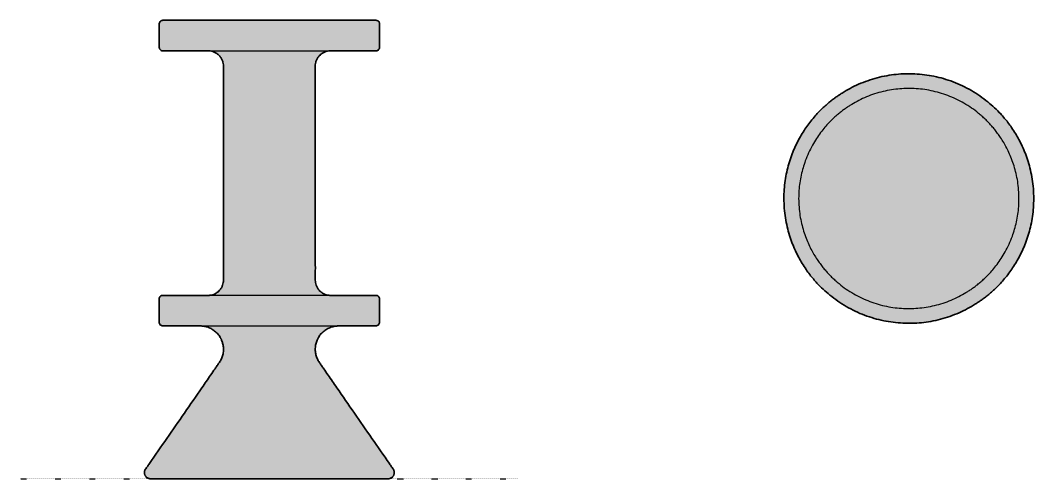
# Model space of a CAD drawing. Header units: millimetres. Extents: x 0 to 1656, y 0 to 750.
import ezdxf

# ---------------------------------------------------------------- set-up
doc = ezdxf.new("R2010")
doc.units = ezdxf.units.MM
doc.linetypes.add('Dots', pattern=[1, 0, -1])
doc.layers.add('Blocks', color=7, linetype='Continuous')
doc.layers.add('Blocks$Fill', color=7, linetype='Continuous', true_color=0xffffff)
for name, color, linetype, lineweight, true_color in [('Blocks$Inner', 7, 'Continuous', 25, 0x007f00), ('Blocks$Outline', 7, 'Continuous', 35, 0xff3f3f), ('Groud', 7, 'Dots', 25, 0x243775)]:
    doc.layers.add(name, color=color, linetype=linetype, lineweight=lineweight, true_color=true_color)

# ---------------------------------------------------------------- blocks, each defined once
blk = doc.blocks.new('Bit Barstool High Top')
at = {"layer": 'Blocks$Fill'}
blk.add_hatch(color=256, dxfattribs=at).paths.add_polyline_path([(519.8, 17.6), (519.4, 29.7), (519.1, 33.7), (518.8, 37.6), (518.4, 41.4), (517.9, 45.3), (517.3, 49.2), (516.7, 52.9), (516, 56.6), (515.2, 60.3), (514.4, 64), (513.6, 67.6), (512.6, 71.1), (511.7, 74.6), (510.6, 78), (508.5, 84.6), (506.1, 91.1), (503.6, 97.1), (501, 103.1), (498.4, 108.6), (495.6, 114), (492.8, 119), (489.9, 123.9), (486.8, 128.8), (483.6, 133.6), (480.6, 137.9), (477.5, 142), (474.6, 145.7), (471.7, 149.2), (468.7, 152.6), (465.7, 156), (460.8, 161.1), (455.8, 166.1), (453.1, 168.5), (450.4, 170.9), (447.7, 173.2), (445, 175.5), (441.8, 178.1), (438.5, 180.6), (435.2, 183.1), (431.8, 185.5), (428.4, 187.8), (424.9, 190), (421.4, 192.2), (417.8, 194.3), (414.2, 196.4), (410.5, 198.3), (406.8, 200.2), (403.1, 202), (399.4, 203.8), (395.6, 205.4), (391.8, 207), (387.9, 208.5), (384.1, 209.9), (380.2, 211.3), (376.3, 212.5), (372.4, 213.7), (368.5, 214.8), (364.6, 215.8), (360.7, 216.7), (356.7, 217.6), (352.8, 218.3), (348.9, 219), (345, 219.6), (341.1, 220.1), (337.2, 220.6), (333.3, 221), (329.5, 221.3), (325.6, 221.5), (321.8, 221.6), (318, 221.7), (314.2, 221.7), (310.5, 221.7), (306.6, 221.5), (302.8, 221.3), (299, 221.1), (295.2, 220.7), (291.3, 220.3), (287.4, 219.8), (283.5, 219.2), (279.6, 218.5), (275.7, 217.8), (271.7, 217), (267.8, 216.1), (264, 215.1), (260, 214), (256.2, 212.9), (252.3, 211.7), (248.5, 210.4), (244.7, 209), (241, 207.6), (237.3, 206.1), (233.7, 204.5), (230.1, 203), (226.6, 201.3), (223.1, 199.6), (219.7, 197.8), (216.4, 196), (213.1, 194.1), (209.8, 192.1), (206.6, 190.2), (201, 186.5), (195.7, 182.8), (190.5, 178.9), (185, 174.4), (182, 171.9), (179, 169.2), (175.8, 166.3), (172.6, 163.3), (169.3, 159.9), (166, 156.4), (162.5, 152.6), (159.2, 148.7), (155.7, 144.4), (152.3, 139.9), (149.1, 135.6), (146, 131.1), (142.9, 126.3), (139.9, 121.4), (136.9, 116.2), (134.1, 110.9), (131.3, 105.3), (128.7, 99.6), (126.2, 93.5), (123.8, 87.4), (121.6, 81), (119.6, 74.5), (117.8, 67.8), (116.2, 61), (115.5, 57.5), (114.8, 54), (113.6, 46.9), (113.1, 43.3), (112.7, 39.7), (112.4, 36), (112.1, 32.4), (111.7, 25), (111.5, 17.6), (111.9, 5.6), (112.2, 1.6), (112.5, -2.3), (112.9, -6.2), (113.4, -10.1), (114, -14), (114.6, -17.7), (115.3, -21.4), (116.1, -25.1), (116.9, -28.8), (117.7, -32.3), (118.7, -35.8), (119.6, -39.3), (120.7, -42.8), (122.8, -49.4), (125.2, -55.8), (127.7, -61.9), (130.3, -67.8), (132.9, -73.4), (135.7, -78.8), (138.5, -83.7), (141.4, -88.6), (144.5, -93.5), (147.7, -98.4), (150.7, -102.6), (153.8, -106.8), (156.7, -110.4), (159.6, -114), (162.6, -117.4), (165.6, -120.7), (170.5, -125.9), (175.5, -130.8), (178.2, -133.3), (180.9, -135.7), (183.6, -138), (186.3, -140.3), (189.5, -142.9), (192.8, -145.4), (196.1, -147.8), (199.5, -150.2), (202.9, -152.5), (206.4, -154.8), (209.9, -157), (213.5, -159.1), (217.1, -161.1), (220.8, -163.1), (224.5, -165), (228.2, -166.8), (231.9, -168.5), (235.7, -170.2), (239.5, -171.8), (243.4, -173.3), (247.2, -174.7), (251.1, -176), (255, -177.3), (258.9, -178.5), (262.8, -179.5), (266.7, -180.5), (270.6, -181.5), (274.6, -182.3), (278.5, -183.1), (282.4, -183.8), (286.3, -184.4), (290.2, -184.9), (294.1, -185.4), (298, -185.7), (301.8, -186), (305.7, -186.3), (309.5, -186.4), (313.3, -186.5), (317.1, -186.5), (320.8, -186.4), (324.7, -186.3), (328.5, -186.1), (332.3, -185.8), (336.1, -185.5), (340, -185), (343.9, -184.5), (347.8, -183.9), (351.7, -183.3), (355.6, -182.5), (359.5, -181.7), (363.5, -180.8), (367.3, -179.8), (371.3, -178.8), (375.1, -177.6), (379, -176.4), (382.8, -175.1), (386.6, -173.8), (390.3, -172.4), (394, -170.9), (397.6, -169.3), (401.2, -167.7), (404.7, -166.1), (408.2, -164.3), (411.6, -162.5), (414.9, -160.7), (418.2, -158.8), (421.5, -156.9), (424.7, -154.9), (430.3, -151.3), (435.6, -147.5), (440.8, -143.7), (446.3, -139.2), (449.3, -136.6), (452.3, -134), (455.5, -131), (458.7, -128), (462, -124.7), (465.3, -121.2), (468.8, -117.4), (472.1, -113.5), (475.6, -109.1), (479, -104.7), (482.2, -100.3), (485.3, -95.9), (488.4, -91.1), (491.4, -86.2), (494.4, -81), (497.2, -75.7), (500, -70), (502.6, -64.3), (505.1, -58.3), (507.5, -52.2), (509.7, -45.8), (511.7, -39.3), (513.5, -32.5), (515.1, -25.8), (515.8, -22.2), (516.5, -18.7), (517.7, -11.7), (518.2, -8.1), (518.6, -4.4), (518.9, -0.8), (519.2, 2.8), (519.6, 10.2)], flags=0)
at = {"layer": 'Blocks$Inner'}
for points, knots in [([(519.8, 17.6), (519.6, 23), (519.4, 33.5), (517.5, 49.1), (514.6, 63.9), (510.8, 77.9), (506.3, 90.9), (501.2, 102.9), (495.8, 113.8), (490, 124), (483.9, 133.3), (477.8, 141.8), (471.8, 149.2), (464.6, 157.3), (455.8, 166.2), (444.5, 176.1), (431.9, 185.7), (417.9, 194.5), (403.2, 202.2), (388, 208.7), (372.5, 213.9), (356.9, 217.7), (341.2, 220.3), (325.7, 221.7), (310.4, 221.9), (295, 220.9), (279.5, 218.7), (263.9, 215.3), (248.5, 210.6), (233.7, 204.8), (219.7, 198), (208.9, 191.7), (201.1, 186.6), (195.7, 182.8), (190.3, 178.8), (184.7, 174.3), (178.8, 169.1), (172.4, 163.1), (165.8, 156.3), (158.9, 148.5), (152.2, 140.1), (145.8, 131), (139.7, 121.3), (133.9, 110.8), (128.5, 99.5), (123.6, 87.3), (119.4, 74.4), (116, 60.9), (113.5, 46.8), (111.8, 32.3), (111.6, 22.6), (111.5, 17.6)], [0, 0, 0, 0, 0.025048, 0.049439, 0.073015, 0.095635, 0.117171, 0.137513, 0.156568, 0.17426, 0.192383, 0.208657, 0.22309, 0.23704, 0.2592, 0.281608, 0.307299, 0.333149, 0.359056, 0.384818, 0.41032, 0.435484, 0.460238, 0.484484, 0.508077, 0.531989, 0.556479, 0.581496, 0.60673, 0.631541, 0.655799, 0.679404, 0.689745, 0.69993, 0.71002, 0.721096, 0.733536, 0.747077, 0.76192, 0.778048, 0.795432, 0.812296, 0.83013, 0.848887, 0.868509, 0.888931, 0.910074, 0.931851, 0.954168, 0.97692, 1, 1, 1, 1]), ([(495.6, 17.6), (495.5, 22.3), (495.3, 31.7), (493.7, 45.3), (491.1, 58.4), (487.8, 70.7), (483.8, 82.2), (479.3, 92.8), (474.5, 102.4), (469.6, 111.1), (464.6, 118.9), (459.7, 125.6), (455, 131.7), (450.3, 137.1), (445.5, 142.3), (440.5, 147.4), (435.2, 152.3), (427.9, 158.5), (418.2, 165.8), (405.8, 173.6), (392.9, 180.4), (379.5, 186.1), (365.8, 190.7), (352, 194.1), (338.2, 196.4), (324.6, 197.6), (311, 197.7), (297.5, 196.9), (283.7, 195), (270, 191.9), (256.4, 187.8), (243.4, 182.7), (231, 176.7), (221.4, 171.1), (214, 166.2), (208.8, 162.5), (203.4, 158.4), (197.7, 153.7), (191.6, 148.1), (185, 141.6), (178.2, 134), (171.3, 125.3), (164.4, 115.5), (157.8, 104.5), (151.7, 92.3), (146.6, 80), (142.6, 67.7), (139.6, 55.8), (137.4, 43.4), (135.9, 30.6), (135.7, 22), (135.6, 17.6)], [0, 0, 0, 0, 0.025079, 0.049493, 0.073086, 0.095716, 0.117257, 0.137599, 0.156651, 0.174335, 0.190595, 0.205383, 0.218669, 0.231079, 0.243581, 0.256178, 0.268859, 0.281615, 0.307307, 0.333177, 0.359123, 0.384891, 0.410374, 0.435518, 0.460278, 0.484568, 0.508168, 0.53206, 0.556534, 0.581565, 0.606842, 0.631674, 0.655933, 0.679527, 0.691049, 0.702376, 0.713816, 0.726784, 0.741449, 0.757802, 0.77582, 0.795467, 0.816689, 0.839409, 0.86353, 0.888927, 0.910067, 0.931843, 0.95416, 0.976915, 1, 1, 1, 1]), ([(111.5, 17.6), (111.7, 12.3), (111.9, 1.7), (113.8, -13.8), (116.7, -28.6), (120.5, -42.6), (125, -55.6), (130.1, -67.7), (135.5, -78.6), (141.3, -88.8), (147.4, -98.1), (153.5, -106.5), (159.5, -114), (166.7, -122.1), (175.5, -131), (186.8, -140.9), (199.4, -150.4), (213.4, -159.3), (228.1, -167), (243.3, -173.5), (258.8, -178.6), (274.4, -182.5), (290.1, -185.1), (305.6, -186.4), (320.9, -186.6), (336.3, -185.7), (351.8, -183.5), (367.4, -180), (382.8, -175.4), (397.6, -169.5), (411.6, -162.8), (422.4, -156.5), (430.2, -151.3), (435.6, -147.6), (441, -143.6), (446.6, -139.1), (452.5, -133.9), (458.9, -127.9), (465.5, -121.1), (472.4, -113.3), (479.1, -104.9), (485.5, -95.8), (491.6, -86.1), (497.4, -75.6), (502.8, -64.2), (507.7, -52.1), (511.9, -39.2), (515.3, -25.7), (517.8, -11.6), (519.5, 2.9), (519.7, 12.7), (519.8, 17.6)], [1, 1, 1, 1, 1.025048, 1.049439, 1.073015, 1.095635, 1.117171, 1.137513, 1.156568, 1.17426, 1.192383, 1.208657, 1.22309, 1.23704, 1.2592, 1.281608, 1.307299, 1.333149, 1.359056, 1.384818, 1.41032, 1.435484, 1.460238, 1.484484, 1.508077, 1.531989, 1.556479, 1.581496, 1.60673, 1.631541, 1.655799, 1.679404, 1.689745, 1.69993, 1.71002, 1.721096, 1.733536, 1.747077, 1.76192, 1.778048, 1.795432, 1.812296, 1.83013, 1.848887, 1.868509, 1.888931, 1.910074, 1.931851, 1.954168, 1.97692, 2, 2, 2, 2]), ([(135.6, 17.6), (135.8, 12.9), (136, 3.6), (137.6, -10.1), (140.2, -23.2), (143.5, -35.5), (147.5, -47), (152, -57.6), (156.8, -67.2), (161.7, -75.9), (166.7, -83.6), (171.6, -90.4), (176.3, -96.4), (181, -101.9), (185.8, -107.1), (190.8, -112.1), (196.1, -117), (203.4, -123.3), (213.1, -130.6), (225.5, -138.4), (238.4, -145.2), (251.8, -150.9), (265.5, -155.4), (279.3, -158.9), (293.1, -161.1), (306.8, -162.3), (320.3, -162.5), (333.8, -161.6), (347.6, -159.7), (361.3, -156.7), (374.9, -152.6), (387.9, -147.4), (400.3, -141.5), (409.9, -135.8), (417.3, -131), (422.5, -127.3), (427.9, -123.2), (433.6, -118.5), (439.7, -112.9), (446.3, -106.4), (453.1, -98.8), (460, -90.1), (466.9, -80.3), (473.5, -69.2), (479.6, -57.1), (484.7, -44.7), (488.7, -32.5), (491.7, -20.6), (493.9, -8.2), (495.4, 4.6), (495.6, 13.3), (495.6, 17.6)], [1, 1, 1, 1, 1.025036, 1.049415, 1.07298, 1.095589, 1.117114, 1.137447, 1.156492, 1.174176, 1.190437, 1.205229, 1.21852, 1.230935, 1.243443, 1.256045, 1.268731, 1.281493, 1.307196, 1.333076, 1.359035, 1.384833, 1.41035, 1.435514, 1.460259, 1.484494, 1.508079, 1.531993, 1.556504, 1.581564, 1.606853, 1.631695, 1.655964, 1.679567, 1.691095, 1.702426, 1.713871, 1.726844, 1.741514, 1.75787, 1.775891, 1.795539, 1.81676, 1.839478, 1.863594, 1.888985, 1.910117, 1.931884, 1.95419, 1.976931, 2, 2, 2, 2])]:
    blk.add_open_spline(points, degree=3, knots=knots, dxfattribs=at)
at = {"layer": 'Blocks$Outline'}
for points in [[(519.8, 17.6), (519.6, 23), (519.4, 33.5), (517.5, 49.1), (514.6, 63.9), (510.8, 77.9), (506.3, 90.9), (501.2, 102.9), (495.8, 113.8), (490, 124), (483.9, 133.3), (477.8, 141.8), (471.8, 149.2), (464.6, 157.3), (455.8, 166.2), (444.5, 176.1), (431.9, 185.7), (417.9, 194.5), (403.2, 202.2), (388, 208.7), (372.5, 213.9), (356.9, 217.7), (341.2, 220.3), (325.7, 221.7), (310.4, 221.9), (295, 220.9), (279.5, 218.7), (263.9, 215.3), (248.5, 210.6), (233.7, 204.8), (219.7, 198), (208.9, 191.7), (201.1, 186.6), (195.7, 182.8), (190.3, 178.8), (184.7, 174.3), (178.8, 169.1), (172.4, 163.1), (165.8, 156.3), (158.9, 148.5), (152.2, 140.1), (145.8, 131), (139.7, 121.3), (133.9, 110.8), (128.5, 99.5), (123.6, 87.3), (119.4, 74.4), (116, 60.9), (113.5, 46.8), (111.8, 32.3), (111.6, 22.6), (111.5, 17.6)], [(111.5, 17.6), (111.7, 12.3), (111.9, 1.7), (113.8, -13.8), (116.7, -28.6), (120.5, -42.6), (125, -55.6), (130.1, -67.7), (135.5, -78.6), (141.3, -88.8), (147.4, -98.1), (153.5, -106.5), (159.5, -114), (166.7, -122.1), (175.5, -131), (186.8, -140.9), (199.4, -150.4), (213.4, -159.3), (228.1, -167), (243.3, -173.5), (258.8, -178.6), (274.4, -182.5), (290.1, -185.1), (305.6, -186.4), (320.9, -186.6), (336.3, -185.7), (351.8, -183.5), (367.4, -180), (382.8, -175.4), (397.6, -169.5), (411.6, -162.8), (422.4, -156.5), (430.2, -151.3), (435.6, -147.6), (441, -143.6), (446.6, -139.1), (452.5, -133.9), (458.9, -127.9), (465.5, -121.1), (472.4, -113.3), (479.1, -104.9), (485.5, -95.8), (491.6, -86.1), (497.4, -75.6), (502.8, -64.2), (507.7, -52.1), (511.9, -39.2), (515.3, -25.7), (517.8, -11.6), (519.5, 2.9), (519.7, 12.7), (519.8, 17.6)]]:
    blk.add_open_spline(points, degree=3, knots=[0, 0, 0, 0, 0.025048, 0.049439, 0.073015, 0.095635, 0.117171, 0.137513, 0.156568, 0.17426, 0.192383, 0.208657, 0.22309, 0.23704, 0.2592, 0.281608, 0.307299, 0.333149, 0.359056, 0.384818, 0.41032, 0.435484, 0.460238, 0.484484, 0.508077, 0.531989, 0.556479, 0.581496, 0.60673, 0.631541, 0.655799, 0.679404, 0.689745, 0.69993, 0.71002, 0.721096, 0.733536, 0.747077, 0.76192, 0.778048, 0.795432, 0.812296, 0.83013, 0.848887, 0.868509, 0.888931, 0.910074, 0.931851, 0.954168, 0.97692, 1, 1, 1, 1], dxfattribs=at)
blk = doc.blocks.new('Bit Barstool High Side')
at = {"layer": 'Blocks$Fill', "extrusion": (0, 0, -1)}
blk.add_hatch(color=256, dxfattribs=at).paths.add_polyline_path([(-520, 250), (-520, 250), (-520, 250), (-520, 250), (-520, 250), (-519, 250), (-518.1, 249.9), (-517.3, 249.9), (-516.4, 249.8), (-515.6, 249.7), (-514.8, 249.6), (-513.9, 249.5), (-513.1, 249.3), (-512.2, 249.2), (-511.4, 249), (-510.5, 248.8), (-509.7, 248.5), (-508.8, 248.3), (-508, 248), (-507.2, 247.7), (-506.4, 247.4), (-505.5, 247.1), (-504.7, 246.7), (-503.9, 246.4), (-503.1, 246), (-502.3, 245.6), (-501.5, 245.1), (-500.8, 244.7), (-500, 244.2), (-499.3, 243.8), (-498.5, 243.3), (-497.8, 242.7), (-497.1, 242.2), (-496.4, 241.7), (-495.7, 241.1), (-495, 240.5), (-494.4, 239.9), (-493.7, 239.3), (-493.1, 238.7), (-492.5, 238.1), (-491.9, 237.5), (-491.3, 236.8), (-490.8, 236.1), (-490.2, 235.5), (-489.7, 234.8), (-489.2, 234.1), (-488.7, 233.4), (-488.2, 232.7), (-487.8, 232), (-487.3, 231.3), (-486.9, 230.5), (-486.5, 229.8), (-486.1, 229.1), (-485.8, 228.3), (-485.4, 227.6), (-485.1, 226.8), (-484.8, 226), (-484.4, 225.2), (-484.2, 224.4), (-483.9, 223.6), (-483.6, 222.8), (-483.4, 222), (-483.2, 221.1), (-483, 220.3), (-482.8, 219.4), (-482.6, 218.6), (-482.5, 217.7), (-482.3, 216.8), (-482.2, 216), (-482.2, 215.1), (-482.1, 214.2), (-482, 213.3), (-482, 212.4), (-482, 211.5), (-482, 210.6), (-482.1, 209.7), (-482.1, 208.9), (-482.2, 208), (-482.3, 207.1), (-482.4, 206.2), (-482.6, 205.3), (-482.7, 204.5), (-482.9, 203.6), (-483.1, 202.7), (-483.3, 201.9), (-483.6, 201), (-483.8, 200.2), (-484.1, 199.4), (-484.4, 198.5), (-484.7, 197.7), (-485.1, 196.9), (-485.4, 196.1), (-485.8, 195.4), (-486.1, 194.6), (-486.5, 193.8), (-486.9, 193.1), (-487.4, 192.4), (-487.8, 191.6), (-488.3, 190.9), (-488.8, 190.1), (-488.8, 190.1), (-609.4, 15.7), (-609.4, 15.7), (-609.5, 15.5), (-609.6, 15.3), (-609.7, 15.1), (-609.8, 14.9), (-610, 14.7), (-610.1, 14.5), (-610.2, 14.3), (-610.3, 14.1), (-610.3, 13.9), (-610.4, 13.7), (-610.5, 13.5), (-610.6, 13.3), (-610.7, 13), (-610.7, 12.8), (-610.8, 12.6), (-610.9, 12.4), (-610.9, 12.1), (-611, 11.9), (-611, 11.7), (-611, 11.4), (-611.1, 11.2), (-611.1, 11), (-611.1, 10.7), (-611.1, 10.5), (-611.1, 10.2), (-611.1, 10), (-611.1, 9.8), (-611.1, 9.5), (-611.1, 9.3), (-611.1, 9.1), (-611.1, 8.8), (-611, 8.6), (-611, 8.4), (-611, 8.1), (-610.9, 7.9), (-610.9, 7.7), (-610.8, 7.5), (-610.7, 7.2), (-610.7, 7), (-610.6, 6.8), (-610.5, 6.6), (-610.5, 6.4), (-610.4, 6.2), (-610.3, 5.9), (-610.2, 5.7), (-610.1, 5.5), (-610, 5.3), (-609.9, 5.2), (-609.8, 5), (-609.7, 4.8), (-609.5, 4.6), (-609.4, 4.4), (-609.3, 4.2), (-609.2, 4), (-609, 3.8), (-608.9, 3.7), (-608.7, 3.5), (-608.6, 3.3), (-608.4, 3.1), (-608.2, 3), (-608.1, 2.8), (-607.9, 2.6), (-607.7, 2.5), (-607.6, 2.3), (-607.4, 2.2), (-607.2, 2), (-607, 1.9), (-606.8, 1.8), (-606.6, 1.6), (-606.4, 1.5), (-606.2, 1.4), (-606, 1.3), (-605.8, 1.1), (-605.6, 1), (-605.4, 0.9), (-605.2, 0.8), (-604.9, 0.7), (-604.7, 0.7), (-604.5, 0.6), (-604.3, 0.5), (-604.1, 0.4), (-603.8, 0.4), (-603.6, 0.3), (-603.4, 0.3), (-603.2, 0.2), (-602.9, 0.2), (-602.7, 0.1), (-602.5, 0.1), (-602.2, 0.1), (-602, 0), (-601.8, 0), (-601.6, 0), (-601.2, 0), (-601.1, 0), (-600.3, 0), (-212.9, 0), (-212.9, 0), (-212.7, 0), (-212.5, 0), (-212.2, 0), (-212, 0), (-211.8, 0.1), (-211.6, 0.1), (-211.3, 0.1), (-211.1, 0.2), (-210.9, 0.2), (-210.7, 0.3), (-210.4, 0.3), (-210.2, 0.4), (-210, 0.4), (-209.8, 0.5), (-209.5, 0.6), (-209.3, 0.7), (-209.1, 0.7), (-208.9, 0.8), (-208.7, 0.9), (-208.5, 1), (-208.3, 1.1), (-208, 1.3), (-207.8, 1.4), (-207.6, 1.5), (-207.4, 1.6), (-207.2, 1.8), (-207, 1.9), (-206.9, 2), (-206.7, 2.2), (-206.5, 2.3), (-206.3, 2.5), (-206.1, 2.6), (-206, 2.8), (-205.8, 3), (-205.6, 3.1), (-205.5, 3.3), (-205.3, 3.5), (-205.2, 3.7), (-205, 3.8), (-204.9, 4), (-204.8, 4.2), (-204.6, 4.4), (-204.5, 4.6), (-204.4, 4.8), (-204.3, 5), (-204.2, 5.2), (-204.1, 5.3), (-204, 5.5), (-203.9, 5.7), (-203.8, 5.9), (-203.7, 6.2), (-203.6, 6.4), (-203.5, 6.6), (-203.4, 6.8), (-203.4, 7), (-203.3, 7.2), (-203.2, 7.5), (-203.2, 7.7), (-203.1, 7.9), (-203.1, 8.1), (-203, 8.4), (-203, 8.6), (-203, 8.8), (-202.9, 9.1), (-202.9, 9.3), (-202.9, 9.5), (-202.9, 9.8), (-202.9, 10), (-202.9, 10.2), (-202.9, 10.5), (-202.9, 10.7), (-203, 11), (-203, 11.2), (-203, 11.4), (-203, 11.7), (-203.1, 11.9), (-203.1, 12.1), (-203.2, 12.4), (-203.2, 12.6), (-203.3, 12.8), (-203.4, 13), (-203.4, 13.3), (-203.5, 13.5), (-203.6, 13.7), (-203.7, 13.9), (-203.8, 14.1), (-203.9, 14.3), (-204, 14.5), (-204.1, 14.7), (-204.2, 14.9), (-204.3, 15.1), (-204.4, 15.3), (-204.5, 15.5), (-204.7, 15.7), (-204.7, 15.7), (-325.2, 190.1), (-325.3, 190.1), (-325.8, 190.9), (-326.2, 191.6), (-326.7, 192.4), (-327.1, 193.1), (-327.5, 193.8), (-327.9, 194.6), (-328.3, 195.4), (-328.6, 196.1), (-329, 196.9), (-329.3, 197.7), (-329.6, 198.5), (-329.9, 199.4), (-330.2, 200.2), (-330.5, 201), (-330.7, 201.9), (-330.9, 202.7), (-331.1, 203.6), (-331.3, 204.5), (-331.5, 205.3), (-331.6, 206.2), (-331.7, 207.1), (-331.8, 208), (-331.9, 208.9), (-332, 209.7), (-332, 210.6), (-332, 211.5), (-332, 212.4), (-332, 213.3), (-331.9, 214.2), (-331.9, 215.1), (-331.8, 216), (-331.7, 216.8), (-331.6, 217.7), (-331.4, 218.6), (-331.3, 219.4), (-331.1, 220.3), (-330.9, 221.1), (-330.7, 222), (-330.4, 222.8), (-330.2, 223.6), (-329.9, 224.4), (-329.6, 225.2), (-329.3, 226), (-329, 226.8), (-328.6, 227.6), (-328.3, 228.3), (-327.9, 229.1), (-327.5, 229.8), (-327.1, 230.5), (-326.7, 231.3), (-326.3, 232), (-325.8, 232.7), (-325.3, 233.4), (-324.9, 234.1), (-324.3, 234.8), (-323.8, 235.5), (-323.3, 236.1), (-322.7, 236.8), (-322.1, 237.5), (-321.6, 238.1), (-320.9, 238.7), (-320.3, 239.3), (-319.7, 239.9), (-319, 240.5), (-318.3, 241.1), (-317.7, 241.7), (-317, 242.2), (-316.2, 242.7), (-315.5, 243.3), (-314.8, 243.8), (-314, 244.2), (-313.3, 244.7), (-312.5, 245.1), (-311.7, 245.6), (-310.9, 246), (-310.1, 246.4), (-309.3, 246.7), (-308.5, 247.1), (-307.7, 247.4), (-306.9, 247.7), (-306, 248), (-305.2, 248.3), (-304.4, 248.5), (-303.5, 248.8), (-302.7, 249), (-301.8, 249.2), (-301, 249.3), (-300.1, 249.5), (-299.3, 249.6), (-298.4, 249.7), (-297.6, 249.8), (-296.8, 249.9), (-295.9, 249.9), (-295.1, 250), (-294, 250), (-294, 250), (-294, 250), (-294, 250), (-294, 250), (-233.6, 250), (-233.1, 250), (-232.9, 250), (-232.7, 250), (-232.5, 250), (-232.2, 250.1), (-232.1, 250.1), (-232, 250.1), (-231.9, 250.1), (-231.8, 250.1), (-231.7, 250.1), (-231.5, 250.2), (-231.4, 250.2), (-231.2, 250.3), (-231.1, 250.3), (-231, 250.3), (-230.8, 250.4), (-230.7, 250.5), (-230.6, 250.5), (-230.4, 250.6), (-230.3, 250.6), (-230.2, 250.7), (-230.1, 250.8), (-229.9, 250.9), (-229.8, 250.9), (-229.7, 251), (-229.6, 251.1), (-229.4, 251.2), (-229.3, 251.3), (-229.2, 251.4), (-229.1, 251.5), (-229, 251.6), (-228.9, 251.7), (-228.8, 251.8), (-228.7, 251.9), (-228.6, 252), (-228.5, 252.1), (-228.4, 252.2), (-228.3, 252.3), (-228.2, 252.5), (-228.1, 252.6), (-228, 252.7), (-227.9, 252.8), (-227.9, 252.9), (-227.8, 253.1), (-227.7, 253.2), (-227.6, 253.3), (-227.6, 253.5), (-227.5, 253.6), (-227.5, 253.7), (-227.4, 253.9), (-227.4, 254), (-227.3, 254.1), (-227.3, 254.3), (-227.2, 254.4), (-227.2, 254.5), (-227.2, 254.7), (-227.1, 254.8), (-227.1, 255), (-227.1, 255.1), (-227.1, 255.2), (-227.1, 255.4), (-227, 255.6), (-227, 255.9), (-227, 256.2), (-227, 293.2), (-227, 293.8), (-227, 294.1), (-227.1, 294.4), (-227.1, 294.7), (-227.1, 294.8), (-227.1, 295), (-227.1, 295.1), (-227.2, 295.3), (-227.2, 295.4), (-227.2, 295.5), (-227.3, 295.7), (-227.3, 295.8), (-227.3, 296), (-227.4, 296.1), (-227.5, 296.3), (-227.5, 296.4), (-227.6, 296.5), (-227.6, 296.7), (-227.7, 296.8), (-227.8, 297), (-227.9, 297.1), (-228, 297.2), (-228, 297.3), (-228.1, 297.5), (-228.2, 297.6), (-228.3, 297.7), (-228.4, 297.8), (-228.5, 297.9), (-228.6, 298), (-228.7, 298.1), (-228.8, 298.2), (-228.8, 298.3), (-228.9, 298.4), (-229, 298.5), (-229.1, 298.6), (-229.2, 298.7), (-229.3, 298.7), (-229.5, 298.8), (-229.6, 298.9), (-229.7, 299), (-229.8, 299), (-229.9, 299.1), (-230, 299.2), (-230.1, 299.2), (-230.2, 299.3), (-230.3, 299.4), (-230.5, 299.4), (-230.6, 299.5), (-230.7, 299.5), (-230.8, 299.6), (-230.9, 299.6), (-231, 299.7), (-231.2, 299.7), (-231.3, 299.7), (-231.4, 299.8), (-231.5, 299.8), (-231.7, 299.8), (-231.8, 299.9), (-231.9, 299.9), (-232, 299.9), (-232.1, 299.9), (-232.3, 299.9), (-232.5, 300), (-232.7, 300), (-233, 300), (-307.6, 300), (-308.5, 300), (-309, 300.1), (-309.5, 300.1), (-310.1, 300.2), (-310.6, 300.2), (-311.2, 300.3), (-311.7, 300.4), (-312.2, 300.5), (-312.8, 300.7), (-313.3, 300.8), (-313.8, 301), (-314.4, 301.1), (-315, 301.3), (-315.5, 301.5), (-316, 301.7), (-316.6, 301.9), (-317.1, 302.1), (-317.6, 302.4), (-318.2, 302.6), (-318.7, 302.9), (-319.2, 303.2), (-319.7, 303.5), (-320.3, 303.8), (-320.8, 304.1), (-321.3, 304.4), (-321.7, 304.8), (-322.2, 305.1), (-322.7, 305.5), (-323.2, 305.9), (-323.6, 306.3), (-324.1, 306.7), (-324.5, 307.1), (-324.9, 307.6), (-325.4, 308), (-325.8, 308.4), (-326.1, 308.9), (-326.5, 309.4), (-326.9, 309.8), (-327.3, 310.3), (-327.6, 310.8), (-327.9, 311.3), (-328.3, 311.8), (-328.6, 312.3), (-328.9, 312.8), (-329.1, 313.3), (-329.4, 313.9), (-329.7, 314.4), (-329.9, 314.9), (-330.1, 315.4), (-330.3, 316), (-330.5, 316.5), (-330.7, 317), (-330.9, 317.6), (-331.1, 318.1), (-331.2, 318.6), (-331.3, 319.2), (-331.5, 319.7), (-331.6, 320.3), (-331.7, 320.8), (-331.7, 321.3), (-331.8, 321.8), (-331.9, 322.4), (-331.9, 322.9), (-332, 323.9), (-332, 325), (-332, 327.2), (-332, 674.5), (-332, 675.6), (-332, 676.2), (-332, 676.8), (-331.9, 677.4), (-331.8, 678), (-331.8, 678.5), (-331.7, 679.1), (-331.6, 679.7), (-331.5, 680.3), (-331.3, 680.8), (-331.2, 681.4), (-331, 682), (-330.8, 682.6), (-330.7, 683.1), (-330.4, 683.7), (-330.2, 684.3), (-330, 684.9), (-329.7, 685.4), (-329.5, 686), (-329.2, 686.5), (-328.9, 687.1), (-328.6, 687.6), (-328.3, 688.2), (-327.9, 688.7), (-327.6, 689.2), (-327.2, 689.8), (-326.8, 690.3), (-326.4, 690.8), (-326, 691.3), (-325.6, 691.7), (-325.2, 692.2), (-324.7, 692.7), (-324.2, 693.1), (-323.8, 693.6), (-323.3, 694), (-322.8, 694.4), (-322.3, 694.8), (-321.8, 695.2), (-321.3, 695.5), (-320.8, 695.9), (-320.2, 696.2), (-319.7, 696.6), (-319.1, 696.9), (-318.6, 697.2), (-318, 697.4), (-317.5, 697.7), (-316.9, 698), (-316.3, 698.2), (-315.8, 698.4), (-315.2, 698.6), (-314.6, 698.8), (-314, 699), (-313.5, 699.2), (-312.9, 699.3), (-312.3, 699.4), (-311.7, 699.6), (-311.2, 699.7), (-310.6, 699.8), (-310, 699.8), (-309.4, 699.9), (-308.8, 699.9), (-308.2, 700), (-307.6, 700), (-233.4, 700), (-232.9, 700), (-232.6, 700), (-232.4, 700.1), (-232.1, 700.1), (-232, 700.1), (-231.9, 700.1), (-231.7, 700.1), (-231.6, 700.2), (-231.5, 700.2), (-231.4, 700.2), (-231.3, 700.3), (-231.1, 700.3), (-231, 700.3), (-230.9, 700.4), (-230.8, 700.4), (-230.6, 700.5), (-230.5, 700.5), (-230.4, 700.6), (-230.3, 700.7), (-230.2, 700.7), (-230, 700.8), (-229.9, 700.9), (-229.8, 700.9), (-229.7, 701), (-229.6, 701.1), (-229.5, 701.2), (-229.3, 701.3), (-229.2, 701.4), (-229.1, 701.5), (-229, 701.6), (-228.8, 701.7), (-228.7, 701.8), (-228.6, 701.9), (-228.5, 702.1), (-228.4, 702.2), (-228.3, 702.3), (-228.2, 702.5), (-228.1, 702.6), (-228, 702.7), (-227.9, 702.9), (-227.8, 703), (-227.7, 703.2), (-227.7, 703.3), (-227.6, 703.4), (-227.5, 703.6), (-227.5, 703.7), (-227.4, 703.9), (-227.4, 704), (-227.3, 704.2), (-227.3, 704.3), (-227.2, 704.5), (-227.2, 704.6), (-227.2, 704.8), (-227.1, 704.9), (-227.1, 705.1), (-227.1, 705.2), (-227.1, 705.4), (-227, 705.5), (-227, 705.7), (-227, 705.9), (-227, 706.2), (-227, 706.5), (-227, 739.7), (-227, 743.6), (-227, 744), (-227, 744.3), (-227, 744.4), (-227.1, 744.6), (-227.1, 744.8), (-227.1, 744.9), (-227.1, 745.1), (-227.2, 745.3), (-227.2, 745.5), (-227.3, 745.7), (-227.3, 745.8), (-227.4, 746), (-227.4, 746.2), (-227.5, 746.4), (-227.6, 746.6), (-227.7, 746.7), (-227.8, 746.9), (-227.9, 747.1), (-228, 747.2), (-228.1, 747.4), (-228.2, 747.6), (-228.3, 747.7), (-228.4, 747.9), (-228.6, 748), (-228.7, 748.2), (-228.9, 748.3), (-229, 748.5), (-229.1, 748.6), (-229.3, 748.7), (-229.5, 748.8), (-229.6, 748.9), (-229.8, 749.1), (-230, 749.2), (-230.1, 749.3), (-230.3, 749.3), (-230.5, 749.4), (-230.7, 749.5), (-230.8, 749.6), (-230.9, 749.6), (-231.1, 749.7), (-231.2, 749.7), (-231.3, 749.7), (-231.4, 749.8), (-231.5, 749.8), (-231.7, 749.8), (-231.8, 749.9), (-231.9, 749.9), (-232, 749.9), (-232.1, 749.9), (-232.3, 749.9), (-232.4, 750), (-232.5, 750), (-232.7, 750), (-232.9, 750), (-233.1, 750), (-233.4, 750), (-234.1, 750), (-580, 750), (-580.6, 750), (-581, 750), (-581.1, 750), (-581.3, 750), (-581.5, 750), (-581.7, 750), (-581.8, 749.9), (-581.9, 749.9), (-582, 749.9), (-582.2, 749.9), (-582.3, 749.9), (-582.4, 749.8), (-582.5, 749.8), (-582.6, 749.8), (-582.7, 749.7), (-582.9, 749.7), (-583, 749.7), (-583.1, 749.6), (-583.2, 749.6), (-583.4, 749.5), (-583.6, 749.4), (-583.7, 749.3), (-583.9, 749.3), (-584.1, 749.2), (-584.3, 749.1), (-584.4, 748.9), (-584.6, 748.8), (-584.7, 748.7), (-584.9, 748.6), (-585, 748.5), (-585.2, 748.3), (-585.3, 748.2), (-585.5, 748), (-585.6, 747.9), (-585.7, 747.7), (-585.8, 747.6), (-586, 747.4), (-586.1, 747.2), (-586.2, 747.1), (-586.3, 746.9), (-586.4, 746.7), (-586.5, 746.6), (-586.5, 746.4), (-586.6, 746.2), (-586.7, 746), (-586.7, 745.8), (-586.8, 745.7), (-586.8, 745.5), (-586.9, 745.3), (-586.9, 745.1), (-586.9, 744.9), (-587, 744.8), (-587, 744.6), (-587, 744.4), (-587, 744.3), (-587, 744), (-587, 743.6), (-587, 710.6), (-587.1, 706.5), (-587, 706.2), (-587, 705.9), (-587, 705.7), (-587, 705.5), (-587, 705.4), (-587, 705.2), (-586.9, 705.1), (-586.9, 704.9), (-586.9, 704.8), (-586.8, 704.6), (-586.8, 704.5), (-586.8, 704.3), (-586.7, 704.2), (-586.7, 704), (-586.6, 703.9), (-586.6, 703.7), (-586.5, 703.6), (-586.4, 703.4), (-586.4, 703.3), (-586.3, 703.2), (-586.2, 703), (-586.1, 702.9), (-586.1, 702.7), (-586, 702.6), (-585.9, 702.5), (-585.8, 702.3), (-585.7, 702.2), (-585.6, 702.1), (-585.4, 701.9), (-585.3, 701.8), (-585.2, 701.7), (-585.1, 701.6), (-585, 701.5), (-584.8, 701.4), (-584.7, 701.3), (-584.6, 701.2), (-584.5, 701.1), (-584.4, 701), (-584.2, 700.9), (-584.1, 700.9), (-584, 700.8), (-583.9, 700.7), (-583.8, 700.7), (-583.7, 700.6), (-583.5, 700.5), (-583.4, 700.5), (-583.3, 700.4), (-583.2, 700.4), (-583, 700.3), (-582.9, 700.3), (-582.8, 700.3), (-582.7, 700.2), (-582.5, 700.2), (-582.4, 700.2), (-582.3, 700.1), (-582.2, 700.1), (-582, 700.1), (-581.9, 700.1), (-581.7, 700.1), (-581.4, 700), (-581.2, 700), (-580.7, 700), (-506.5, 700), (-505.9, 700), (-505.2, 699.9), (-504.7, 699.9), (-504.1, 699.8), (-503.5, 699.8), (-502.9, 699.7), (-502.3, 699.6), (-501.7, 699.4), (-501.2, 699.3), (-500.6, 699.2), (-500, 699), (-499.4, 698.8), (-498.9, 698.6), (-498.3, 698.4), (-497.7, 698.2), (-497.1, 698), (-496.6, 697.7), (-496, 697.4), (-495.5, 697.2), (-494.9, 696.9), (-494.4, 696.6), (-493.8, 696.2), (-493.3, 695.9), (-492.8, 695.5), (-492.2, 695.2), (-491.7, 694.8), (-491.2, 694.4), (-490.7, 694), (-490.3, 693.6), (-489.8, 693.1), (-489.3, 692.7), (-488.9, 692.2), (-488.5, 691.7), (-488, 691.3), (-487.6, 690.8), (-487.2, 690.3), (-486.8, 689.8), (-486.5, 689.2), (-486.1, 688.7), (-485.8, 688.2), (-485.5, 687.6), (-485.1, 687.1), (-484.8, 686.5), (-484.6, 686), (-484.3, 685.4), (-484, 684.9), (-483.8, 684.3), (-483.6, 683.7), (-483.4, 683.1), (-483.2, 682.6), (-483, 682), (-482.9, 681.4), (-482.7, 680.8), (-482.6, 680.3), (-482.5, 679.7), (-482.4, 679.1), (-482.3, 678.5), (-482.2, 678), (-482.1, 677.4), (-482.1, 676.8), (-482.1, 676.2), (-482, 675.6), (-482, 674.5), (-482, 327.2), (-482, 325), (-482.1, 323.9), (-482.1, 322.9), (-482.2, 322.4), (-482.2, 321.8), (-482.3, 321.3), (-482.4, 320.8), (-482.5, 320.3), (-482.6, 319.7), (-482.7, 319.2), (-482.8, 318.6), (-483, 318.1), (-483.2, 317.6), (-483.3, 317), (-483.5, 316.5), (-483.7, 316), (-483.9, 315.4), (-484.2, 314.9), (-484.4, 314.4), (-484.6, 313.9), (-484.9, 313.3), (-485.2, 312.8), (-485.5, 312.3), (-485.8, 311.8), (-486.1, 311.3), (-486.4, 310.8), (-486.8, 310.3), (-487.1, 309.8), (-487.5, 309.4), (-487.9, 308.9), (-488.3, 308.4), (-488.7, 308), (-489.1, 307.6), (-489.5, 307.1), (-490, 306.7), (-490.4, 306.3), (-490.9, 305.9), (-491.3, 305.5), (-491.8, 305.1), (-492.3, 304.8), (-492.8, 304.4), (-493.3, 304.1), (-493.8, 303.8), (-494.3, 303.5), (-494.8, 303.2), (-495.3, 302.9), (-495.9, 302.6), (-496.4, 302.4), (-496.9, 302.1), (-497.5, 301.9), (-498, 301.7), (-498.5, 301.5), (-499.1, 301.3), (-499.6, 301.1), (-500.2, 301), (-500.7, 300.8), (-501.3, 300.7), (-501.8, 300.5), (-502.3, 300.4), (-502.9, 300.3), (-503.4, 300.2), (-504, 300.2), (-504.5, 300.1), (-505, 300.1), (-505.5, 300), (-506.5, 300), (-581.1, 300), (-581.3, 300), (-581.5, 300), (-581.8, 299.9), (-581.9, 299.9), (-582, 299.9), (-582.1, 299.9), (-582.3, 299.9), (-582.4, 299.8), (-582.5, 299.8), (-582.6, 299.8), (-582.8, 299.7), (-582.9, 299.7), (-583, 299.7), (-583.1, 299.6), (-583.2, 299.6), (-583.4, 299.5), (-583.5, 299.5), (-583.6, 299.4), (-583.7, 299.4), (-583.8, 299.3), (-583.9, 299.2), (-584, 299.2), (-584.1, 299.1), (-584.3, 299), (-584.4, 299), (-584.5, 298.9), (-584.6, 298.8), (-584.7, 298.7), (-584.8, 298.7), (-584.9, 298.6), (-585, 298.5), (-585.1, 298.4), (-585.2, 298.3), (-585.3, 298.2), (-585.4, 298.1), (-585.5, 298), (-585.6, 297.9), (-585.6, 297.8), (-585.7, 297.7), (-585.8, 297.6), (-585.9, 297.5), (-586, 297.3), (-586.1, 297.2), (-586.2, 297.1), (-586.2, 297), (-586.3, 296.8), (-586.4, 296.7), (-586.5, 296.5), (-586.5, 296.4), (-586.6, 296.3), (-586.6, 296.1), (-586.7, 296), (-586.7, 295.8), (-586.8, 295.7), (-586.8, 295.5), (-586.9, 295.4), (-586.9, 295.3), (-586.9, 295.1), (-586.9, 295), (-586.9, 294.8), (-587, 294.7), (-587, 294.4), (-587, 294.1), (-587, 293.8), (-587, 256.5), (-587, 256.2), (-587, 255.9), (-587, 255.6), (-587, 255.4), (-587, 255.2), (-586.9, 255.1), (-586.9, 255), (-586.9, 254.8), (-586.9, 254.7), (-586.8, 254.5), (-586.8, 254.4), (-586.8, 254.3), (-586.7, 254.1), (-586.7, 254), (-586.6, 253.9), (-586.6, 253.7), (-586.5, 253.6), (-586.5, 253.5), (-586.4, 253.3), (-586.3, 253.2), (-586.3, 253.1), (-586.2, 252.9), (-586.1, 252.8), (-586, 252.7), (-585.9, 252.6), (-585.9, 252.5), (-585.8, 252.3), (-585.7, 252.2), (-585.6, 252.1), (-585.5, 252), (-585.4, 251.9), (-585.3, 251.8), (-585.2, 251.7), (-585.1, 251.6), (-584.9, 251.5), (-584.8, 251.4), (-584.7, 251.3), (-584.6, 251.2), (-584.5, 251.1), (-584.4, 251), (-584.2, 250.9), (-584.1, 250.9), (-584, 250.8), (-583.9, 250.7), (-583.7, 250.6), (-583.6, 250.6), (-583.5, 250.5), (-583.3, 250.5), (-583.2, 250.4), (-583.1, 250.3), (-582.9, 250.3), (-582.8, 250.3), (-582.7, 250.2), (-582.5, 250.2), (-582.4, 250.1), (-582.2, 250.1), (-582.1, 250.1), (-582, 250.1), (-581.9, 250.1), (-581.8, 250.1), (-581.6, 250), (-581.4, 250), (-581.1, 250), (-580.9, 250), (-580.5, 250)], flags=0)
at = {"layer": 'Blocks$Inner'}
for points, knots in [([(234.1, 750), (233.6, 750), (232.5, 750), (230.9, 749.7), (229.4, 748.9), (228.3, 747.8), (227.5, 746.4), (226.9, 744.6), (227.1, 742.3), (227, 738.3), (227, 730.4), (227, 720.7), (227, 712.4), (227.1, 708.1), (226.9, 705.5), (227.6, 703), (229.2, 701.1), (231.3, 700.1), (233.1, 700), (234.2, 700), (234.6, 700)], [3, 3, 3, 3, 3.022286, 3.05516, 3.081524, 3.108412, 3.134892, 3.160115, 3.203905, 3.248972, 3.363689, 3.604049, 3.73865, 3.781478, 3.82358, 3.865489, 3.910052, 3.945932, 3.97946, 4, 4, 4, 4]), ([(580, 750), (579.9, 750), (579.7, 750), (578.2, 750), (576.1, 750), (573.3, 750), (570.1, 750), (566.7, 750), (563.1, 750), (558.9, 750), (553.6, 750), (546.9, 750), (539.5, 750), (531.2, 750), (522.3, 750), (512.7, 750), (502.5, 750), (491.9, 750), (481, 750), (468.9, 750), (455.7, 750), (441.5, 750), (427.3, 750), (413.4, 750), (399.4, 750), (385.4, 750), (371.1, 750), (356.9, 750), (342.9, 750), (329.2, 750), (316.1, 750), (304.7, 750), (295, 750), (286.8, 750), (280.2, 750), (274.9, 750), (270.7, 750), (266.4, 750), (261.7, 750), (256.7, 750), (251.7, 750), (246.9, 750), (242.6, 750), (239, 750), (236.2, 750), (234.4, 750), (234.2, 750), (234.1, 750)], [2, 2, 2, 2, 2.02416, 2.047303, 2.069262, 2.089887, 2.109051, 2.126646, 2.142587, 2.156803, 2.178344, 2.200289, 2.22259, 2.245197, 2.268055, 2.291086, 2.314066, 2.336897, 2.359523, 2.381891, 2.409408, 2.436381, 2.46277, 2.488506, 2.513775, 2.539727, 2.566267, 2.593272, 2.620653, 2.648312, 2.676069, 2.703711, 2.724212, 2.744542, 2.76466, 2.7764, 2.788392, 2.801662, 2.816255, 2.834401, 2.854149, 2.875413, 2.898089, 2.922047, 2.947136, 2.973184, 3, 3, 3, 3]), ([(579.5, 700), (579.9, 700), (580.9, 700), (582.7, 700.1), (584.8, 701.1), (586.5, 703), (587.1, 705.5), (587, 708.1), (587.1, 712.4), (587, 720.7), (587, 730.4), (587, 738.3), (587, 742.3), (587.1, 744.6), (586.6, 746.4), (585.8, 747.8), (584.6, 748.9), (583.1, 749.7), (581.5, 750), (580.4, 750), (580, 750)], [1, 1, 1, 1, 1.02054, 1.054068, 1.089948, 1.134511, 1.17642, 1.218522, 1.26135, 1.395951, 1.636311, 1.751028, 1.796095, 1.839885, 1.865108, 1.891588, 1.918476, 1.94484, 1.977714, 2, 2, 2, 2]), ([(234.6, 700), (234.7, 700), (234.9, 700), (236.4, 700), (238.6, 700), (241.5, 700), (244.9, 700), (248.5, 700), (252.3, 700), (257.3, 700), (264, 700), (272.9, 700), (282.9, 700), (293.1, 700), (303.3, 700), (313.3, 700), (323.7, 700), (334.4, 700), (346.3, 700), (359.2, 700), (373.2, 700), (387.1, 700), (399.9, 700), (411.8, 700), (422.8, 700), (434.1, 700), (445.4, 700), (456.7, 700), (467.9, 700), (478.7, 700), (489.2, 700), (499.2, 700), (510.1, 700), (521.6, 700), (531, 700), (537.6, 700), (541.9, 700), (546.4, 700), (551.2, 700), (556.3, 700), (561.5, 700), (566.3, 700), (570.7, 700), (574.4, 700), (577.2, 700), (579.1, 700), (579.3, 700), (579.5, 700)], [0, 0, 0, 0, 0.024349, 0.047668, 0.069783, 0.090542, 0.109814, 0.12749, 0.143485, 0.15773, 0.184706, 0.212203, 0.240152, 0.268474, 0.291323, 0.314121, 0.336771, 0.359218, 0.381408, 0.408707, 0.435471, 0.461675, 0.487275, 0.507393, 0.527962, 0.549024, 0.570445, 0.592168, 0.61413, 0.636262, 0.658487, 0.680646, 0.702678, 0.733245, 0.763416, 0.775146, 0.787145, 0.800437, 0.815069, 0.833283, 0.853124, 0.874508, 0.897328, 0.921452, 0.946726, 0.972974, 1, 1, 1, 1]), ([(305.3, 300), (306.7, 300), (309.6, 300), (314, 300.8), (318.3, 302.5), (322.3, 305), (325.9, 308.3), (328.7, 312.2), (330.6, 316.4), (331.8, 320.7), (332.1, 325.1), (331.8, 341.7), (332.6, 454.2), (331.9, 566.7), (332, 667.3), (332, 672.1), (332.1, 676.8), (331.3, 681.5), (329.6, 686.1), (326.9, 690.4), (323.4, 694.1), (319.3, 697), (314.7, 698.9), (309.9, 700), (306.6, 700), (304.8, 700)], [0, 0, 0, 0, 0.009639, 0.019863, 0.030577, 0.041624, 0.052811, 0.063932, 0.074597, 0.084842, 0.094543, 0.10498, 0.199927, 0.875109, 0.886362, 0.897615, 0.908467, 0.919207, 0.930511, 0.942194, 0.95403, 0.965775, 0.977195, 0.988094, 1, 1, 1, 1]), ([(508.7, 300), (507.3, 300), (504.4, 300), (500.1, 300.8), (495.8, 302.5), (491.7, 305), (488.2, 308.3), (485.4, 312.2), (483.4, 316.4), (482.2, 320.7), (482, 325.1), (482.2, 341.7), (481.4, 454.2), (482.1, 566.7), (482, 667.3), (482, 672.1), (481.9, 676.8), (482.7, 681.5), (484.4, 686.1), (487.1, 690.4), (490.6, 694.1), (494.8, 697), (499.3, 698.9), (504.2, 700), (507.5, 700), (509.2, 700)], [0, 0, 0, 0, 0.00964, 0.019864, 0.030578, 0.041625, 0.052812, 0.063933, 0.074598, 0.084844, 0.094544, 0.104982, 0.199931, 0.875126, 0.886379, 0.897633, 0.908485, 0.919225, 0.930529, 0.942213, 0.954049, 0.965794, 0.977215, 0.988114, 1, 1, 1, 1]), ([(235.1, 300), (234.6, 300), (233.5, 300), (231.7, 300), (229.8, 299.2), (228.1, 297.7), (227, 295.6), (227, 293.2), (227, 290.8), (227, 288.4), (227, 281.7), (227, 271.2), (227.1, 260.9), (227, 254.8), (227.9, 252.6), (229.6, 250.9), (231.6, 250), (233, 250), (233.6, 250)], [2, 2, 2, 2, 2.023203, 2.055686, 2.089833, 2.125389, 2.166635, 2.205498, 2.246069, 2.28664, 2.327212, 2.585393, 2.815911, 2.852844, 2.891436, 2.931558, 2.970196, 3, 3, 3, 3]), ([(579, 300), (578.9, 300), (578.7, 300), (577.2, 300), (575.1, 300), (572.3, 300), (569.2, 300), (565.7, 300), (562.2, 300), (558, 300), (552.8, 300), (546.1, 300), (538.7, 300), (530.5, 300), (521.6, 300), (512, 300), (502, 300), (491.4, 300), (480.6, 300), (468.6, 300), (455.5, 300), (441.3, 300), (427.2, 300), (413.3, 300), (399.5, 300), (385.5, 300), (371.4, 300), (357.2, 300), (343.3, 300), (329.7, 300), (316.6, 300), (305.3, 300), (295.6, 300), (287.5, 300), (280.9, 300), (275.7, 300), (271.5, 300), (267.2, 300), (262.5, 300), (257.6, 300), (252.6, 300), (247.9, 300), (243.6, 300), (240, 300), (237.2, 300), (235.4, 300), (235.2, 300), (235.1, 300)], [1, 1, 1, 1, 1.02416, 1.047303, 1.069262, 1.089887, 1.109051, 1.126646, 1.142587, 1.156803, 1.178344, 1.200289, 1.22259, 1.245197, 1.268055, 1.291086, 1.314066, 1.336897, 1.359523, 1.381891, 1.409408, 1.436381, 1.46277, 1.488506, 1.513775, 1.539727, 1.566267, 1.593272, 1.620653, 1.648312, 1.676069, 1.703711, 1.724212, 1.744542, 1.76466, 1.7764, 1.788392, 1.801662, 1.816255, 1.834401, 1.854149, 1.875413, 1.898089, 1.922047, 1.947136, 1.973184, 2, 2, 2, 2]), ([(580.5, 250), (581.1, 250), (582.4, 250), (584.5, 250.9), (586.1, 252.6), (587.1, 254.8), (587, 260.9), (587.1, 271.2), (587, 281.7), (587, 288.4), (587, 290.8), (587, 293.2), (587, 295.6), (585.9, 297.7), (584.2, 299.2), (582.3, 300), (580.5, 300), (579.4, 300), (579, 300)], [4, 4, 4, 4, 4.029804, 4.068442, 4.108564, 4.147156, 4.184089, 4.414607, 4.672788, 4.71336, 4.753931, 4.794502, 4.833365, 4.87461, 4.910167, 4.944314, 4.976797, 5, 5, 5, 5]), ([(293, 250), (293.3, 250), (293.6, 250), (293.8, 250), (293.9, 250), (293.9, 250), (293.9, 250), (293.9, 250), (294, 250), (294.1, 250), (294.5, 250), (294.8, 250), (295.6, 250), (296.2, 249.9), (297.9, 249.8), (299, 249.7), (302.4, 249.1), (304.7, 248.5), (309.1, 246.9), (311.2, 245.9), (315.3, 243.5), (317.2, 242.1), (320.8, 239), (322.4, 237.3), (325.2, 233.7), (326.5, 231.8), (327.8, 229.3), (328, 228.8), (328.5, 227.8), (328.7, 227.3), (329.4, 225.8), (329.8, 224.7), (330.9, 221.4), (331.4, 219.2), (332, 214.5), (332.1, 212.1), (331.8, 207.4), (331.5, 205), (330.4, 200.4), (329.6, 198.2), (327.7, 194), (326.6, 192), (325.3, 190.2), (325.3, 190.2), (325.3, 190.1), (325.2, 190.1), (325.2, 190.1), (325.2, 190.1), (325.1, 189.9), (324.9, 189.6), (324.4, 188.8), (323.3, 187.3), (321.2, 184.3), (317, 178.3), (308.7, 166.2), (282.5, 128.2), (249.1, 79.9), (219.3, 36.8), (207.9, 20.4), (206, 17.6), (205.2, 16.4), (204.9, 16), (204.8, 15.9), (204.7, 15.8), (204.7, 15.7), (204.7, 15.7), (204.7, 15.7), (204.7, 15.7), (204.5, 15.4), (204.3, 15.2), (203.9, 14.4), (203.6, 13.8), (203.2, 12.7), (203.1, 12), (202.9, 10.8), (202.9, 10.2), (202.9, 8.9), (203, 8.3), (203.3, 7.1), (203.5, 6.5), (203.9, 5.7), (204, 5.4), (204.3, 4.9), (204.5, 4.6), (205, 3.9), (205.4, 3.4), (206.2, 2.5), (206.7, 2.1), (207.8, 1.4), (208.3, 1.1), (209.5, 0.6), (210.1, 0.4), (211.3, 0.1), (211.9, 0), (212.5, 0), (212.7, 0), (212.8, 0), (212.8, 0), (212.9, 0), (212.9, 0), (212.9, 0), (212.9, 0), (213.2, 0), (214, 0), (214.7, 0), (215.3, 0)], [-1, -1, -1, -1, -0.998047, -0.997925, -0.997925, -0.997864, -0.997864, -0.997803, -0.997559, -0.99707, -0.996094, -0.992188, -0.992188, -0.984375, -0.984375, -0.96875, -0.96875, -0.9375, -0.9375, -0.90625, -0.90625, -0.875, -0.875, -0.84375, -0.84375, -0.8125, -0.8125, -0.804688, -0.804688, -0.796875, -0.796875, -0.78125, -0.78125, -0.75, -0.75, -0.71875, -0.71875, -0.6875, -0.6875, -0.65625, -0.65625, -0.625, -0.624512, -0.62439, -0.62439, -0.624329, -0.624329, -0.624268, -0.624023, -0.623047, -0.621094, -0.617188, -0.609375, -0.59375, -0.5625, -0.5, -0.25, -0.125, -0.109375, -0.101562, -0.099609, -0.098633, -0.098145, -0.0979, -0.097778, -0.097717, -0.097717, -0.097656, -0.097656, -0.09375, -0.09375, -0.085937, -0.085937, -0.078125, -0.078125, -0.070312, -0.070312, -0.0625, -0.0625, -0.054687, -0.054687, -0.050781, -0.050781, -0.046875, -0.046875, -0.039062, -0.039062, -0.03125, -0.03125, -0.023437, -0.023437, -0.015625, -0.015625, -0.007812, -0.007812, -0.006836, -0.006348, -0.006104, -0.005981, -0.00592, -0.00592, -0.005859, -0.005859, -0.003906, 0, 0, 0, 0]), ([(233.6, 250), (233.7, 250), (233.9, 250), (235.3, 250), (237.5, 250), (240.3, 250), (243.5, 250), (246.9, 250), (250.5, 250), (254.7, 250), (260, 250), (266.7, 250), (274.2, 250), (282.5, 250), (291.4, 250), (301.1, 250), (311.3, 250), (321.9, 250), (332.8, 250), (344.9, 250), (358.2, 250), (372.4, 250), (386.6, 250), (400.7, 250), (414.7, 250), (428.7, 250), (443, 250), (457.2, 250), (471.3, 250), (485.1, 250), (498.2, 250), (509.7, 250), (519.4, 250), (527.6, 250), (534.2, 250), (539.5, 250), (543.7, 250), (548.1, 250), (552.8, 250), (557.8, 250), (562.8, 250), (567.6, 250), (571.9, 250), (575.5, 250), (578.3, 250), (580.1, 250), (580.4, 250), (580.5, 250)], [3, 3, 3, 3, 3.02416, 3.047303, 3.069262, 3.089887, 3.109051, 3.126646, 3.142587, 3.156803, 3.178344, 3.200289, 3.22259, 3.245197, 3.268055, 3.291086, 3.314066, 3.336897, 3.359523, 3.381891, 3.409408, 3.436381, 3.46277, 3.488506, 3.513775, 3.539727, 3.566267, 3.593272, 3.620653, 3.648312, 3.676069, 3.703711, 3.724212, 3.744542, 3.76466, 3.7764, 3.788392, 3.801662, 3.816255, 3.834401, 3.854149, 3.875413, 3.898089, 3.922047, 3.947136, 3.973184, 4, 4, 4, 4]), ([(598.8, 0), (599.3, 0), (600.1, 0), (600.9, 0), (601.1, 0), (601.1, 0), (601.2, 0), (601.2, 0), (601.2, 0), (601.3, 0), (601.4, 0), (601.5, 0), (602.2, 0), (602.8, 0.1), (604, 0.4), (604.6, 0.6), (605.7, 1.1), (606.3, 1.4), (607.3, 2.1), (607.8, 2.5), (608.7, 3.4), (609.1, 3.9), (609.6, 4.6), (609.7, 4.9), (610, 5.4), (610.2, 5.7), (610.5, 6.5), (610.7, 7.1), (611, 8.3), (611.1, 8.9), (611.2, 10.2), (611.1, 10.8), (610.9, 12), (610.8, 12.7), (610.4, 13.8), (610.1, 14.4), (609.7, 15.2), (609.5, 15.4), (609.4, 15.7), (609.4, 15.7), (609.4, 15.7), (609.3, 15.7), (609.3, 15.8), (609.2, 15.9), (609.1, 16), (608.9, 16.4), (608, 17.6), (606.1, 20.4), (594.8, 36.8), (565, 79.9), (531.6, 128.2), (505.3, 166.2), (497, 178.3), (492.8, 184.3), (490.7, 187.3), (489.7, 188.8), (489.2, 189.6), (488.9, 189.9), (488.8, 190.1), (488.8, 190.1), (488.8, 190.1), (488.8, 190.1), (488.8, 190.2), (488.8, 190.2), (487.5, 192), (486.3, 194), (484.5, 198.2), (483.7, 200.4), (482.6, 205), (482.2, 207.4), (481.9, 212.1), (482, 214.5), (482.7, 219.2), (483.2, 221.4), (484.2, 224.7), (484.6, 225.8), (485.3, 227.3), (485.5, 227.8), (486, 228.8), (486.3, 229.3), (487.6, 231.8), (488.8, 233.7), (491.6, 237.3), (493.3, 239), (496.8, 242.1), (498.7, 243.5), (502.8, 245.9), (505, 246.9), (509.4, 248.5), (511.7, 249.1), (515, 249.7), (516.2, 249.8), (517.9, 249.9), (518.4, 250), (519.2, 250), (519.6, 250), (520, 250), (520.1, 250), (520.1, 250), (520.2, 250), (520.2, 250), (520.2, 250), (520.2, 250), (520.5, 250), (520.8, 250), (521, 250)], [1, 1, 1, 1, 1.003906, 1.005859, 1.005859, 1.00592, 1.00592, 1.005981, 1.006104, 1.006348, 1.006836, 1.007812, 1.007812, 1.015625, 1.015625, 1.023437, 1.023437, 1.03125, 1.03125, 1.039062, 1.039062, 1.046875, 1.046875, 1.050781, 1.050781, 1.054687, 1.054687, 1.0625, 1.0625, 1.070312, 1.070312, 1.078125, 1.078125, 1.085937, 1.085937, 1.09375, 1.09375, 1.097656, 1.097656, 1.097717, 1.097717, 1.097778, 1.0979, 1.098145, 1.098633, 1.099609, 1.101562, 1.109375, 1.125, 1.25, 1.5, 1.5625, 1.59375, 1.609375, 1.617187, 1.621094, 1.623047, 1.624023, 1.624268, 1.624329, 1.624329, 1.62439, 1.62439, 1.624512, 1.625, 1.65625, 1.65625, 1.6875, 1.6875, 1.71875, 1.71875, 1.75, 1.75, 1.78125, 1.78125, 1.796875, 1.796875, 1.804687, 1.804687, 1.8125, 1.8125, 1.84375, 1.84375, 1.875, 1.875, 1.90625, 1.90625, 1.9375, 1.9375, 1.96875, 1.96875, 1.984375, 1.984375, 1.992187, 1.992187, 1.996094, 1.99707, 1.997559, 1.997803, 1.997864, 1.997864, 1.997925, 1.997925, 1.998047, 2, 2, 2, 2]), ([(521, 250), (520.8, 250), (520.5, 250), (520.2, 250), (520.2, 250)], [2, 2, 2, 2, 2.001953125, 2.002075195, 2.002075195, 2.002075195, 2.002075195]), ([(215.3, 0), (215.4, 0), (215.6, 0), (217.2, 0), (219.7, 0), (222.9, 0), (226.8, 0), (231, 0), (235.5, 0), (240.4, 0), (245.6, 0), (251.1, 0), (256.7, 0), (262.2, 0), (267.5, 0), (272.8, 0), (278.7, 0), (285.5, 0), (293.7, 0), (302.8, 0), (313, 0), (323.9, 0), (335.9, 0), (348.7, 0), (362, 0), (375.1, 0), (387.9, 0), (400.4, 0), (412.8, 0), (425.5, 0), (438.4, 0), (451.6, 0), (464.8, 0), (477.7, 0), (490.1, 0), (501.7, 0), (512.7, 0), (522.7, 0), (531.9, 0), (540.4, 0), (546.9, 0), (551.7, 0), (555.1, 0), (558.4, 0), (561.8, 0), (565.5, 0), (569.6, 0), (574.1, 0), (578.7, 0), (583.1, 0), (587.3, 0), (591.1, 0), (594.4, 0), (596.8, 0), (598.5, 0), (598.7, 0), (598.8, 0)], [0, 0, 0, 0, 0.024304, 0.047853, 0.070496, 0.092097, 0.112535, 0.131706, 0.149523, 0.165915, 0.183232, 0.199433, 0.214479, 0.228339, 0.240992, 0.252465, 0.264335, 0.279708, 0.296705, 0.315291, 0.335418, 0.356541, 0.377219, 0.401285, 0.424503, 0.446847, 0.468302, 0.489057, 0.509587, 0.530696, 0.55253, 0.575066, 0.598226, 0.62123, 0.643761, 0.665745, 0.687109, 0.707815, 0.726828, 0.745625, 0.76417, 0.772818, 0.7814, 0.789913, 0.798724, 0.808743, 0.821629, 0.836082, 0.852061, 0.869512, 0.888363, 0.90853, 0.929906, 0.952372, 0.975788, 1, 1, 1, 1])]:
    blk.add_open_spline(points, degree=3, knots=knots, dxfattribs=at)
at = {"layer": 'Blocks$Outline'}
for points, knots in [([(307.6, 700), (306.7, 700), (305.3, 700), (300.7, 700), (293.1, 700), (282.9, 700), (272.9, 700), (264, 700), (257.3, 700), (252.3, 700), (248.5, 700), (244.9, 700), (241.5, 700), (238.6, 700), (236.4, 700), (234.9, 700), (234.7, 700), (234.6, 700), (234.2, 700), (233.1, 700), (231.3, 700.1), (229.2, 701.1), (227.6, 703), (226.9, 705.5), (227.1, 708.1), (227, 712.4), (227, 720.7), (227, 730.4), (227, 738.3), (227.1, 742.3), (226.9, 744.6), (227.5, 746.4), (228.3, 747.8), (229.4, 748.9), (230.9, 749.7), (232.5, 750), (233.6, 750), (234.1, 750)], [-0.301028, -0.301028, -0.301028, -0.301028, -0.294605, -0.291323, -0.268474, -0.240152, -0.212203, -0.184706, -0.15773, -0.143485, -0.12749, -0.109814, -0.090542, -0.069783, -0.047668, -0.024349, 0, 0, 0, 0.02054, 0.054068, 0.089948, 0.134511, 0.17642, 0.218522, 0.26135, 0.395951, 0.636311, 0.751028, 0.796095, 0.839885, 0.865108, 0.891588, 0.918476, 0.94484, 0.977714, 1, 1, 1, 1]), ([(234.1, 750), (234.2, 750), (234.4, 750), (236.2, 750), (239, 750), (242.6, 750), (246.9, 750), (251.7, 750), (256.7, 750), (261.7, 750), (266.4, 750), (270.7, 750), (274.9, 750), (280.2, 750), (286.8, 750), (295, 750), (304.7, 750), (316.1, 750), (329.2, 750), (342.9, 750), (356.9, 750), (371.1, 750), (385.4, 750), (399.4, 750), (413.4, 750), (427.3, 750), (441.5, 750), (455.7, 750), (468.9, 750), (481, 750), (491.9, 750), (502.5, 750), (512.7, 750), (522.3, 750), (531.2, 750), (539.5, 750), (546.9, 750), (553.6, 750), (558.9, 750), (563.1, 750), (566.7, 750), (570.1, 750), (573.3, 750), (576.1, 750), (578.2, 750), (579.7, 750), (579.9, 750), (580, 750)], [-1, -1, -1, -1, -0.973184, -0.947136, -0.922047, -0.898089, -0.875413, -0.854149, -0.834401, -0.816255, -0.801662, -0.788392, -0.7764, -0.76466, -0.744542, -0.724212, -0.703711, -0.676069, -0.648312, -0.620653, -0.593272, -0.566267, -0.539727, -0.513775, -0.488506, -0.46277, -0.436381, -0.409408, -0.381891, -0.359523, -0.336897, -0.314066, -0.291086, -0.268055, -0.245197, -0.22259, -0.200289, -0.178344, -0.156803, -0.142587, -0.126646, -0.109051, -0.089887, -0.069262, -0.047303, -0.02416, 0, 0, 0, 0]), ([(580, 750), (580.4, 750), (581.5, 750), (583.1, 749.7), (584.6, 748.9), (585.8, 747.8), (586.6, 746.4), (587.1, 744.6), (587, 742.3), (587, 738.3), (587, 730.4), (587, 720.7), (587.1, 712.4), (587, 708.1), (587.1, 705.5), (586.5, 703), (584.8, 701.1), (582.7, 700.1), (580.9, 700), (579.9, 700), (579.5, 700), (579.3, 700), (579.1, 700), (577.2, 700), (574.4, 700), (570.7, 700), (566.3, 700), (561.5, 700), (556.3, 700), (551.2, 700), (546.4, 700), (541.9, 700), (537.6, 700), (531, 700), (521.7, 700), (513.3, 700), (508.2, 700), (507.2, 700), (506.5, 700)], [-2, -2, -2, -2, -1.977714, -1.94484, -1.918476, -1.891588, -1.865108, -1.839885, -1.796095, -1.751028, -1.636311, -1.395951, -1.26135, -1.218522, -1.17642, -1.134511, -1.089948, -1.054068, -1.02054, -1, -1, -1, -0.972974, -0.946726, -0.921452, -0.897328, -0.874508, -0.853124, -0.833283, -0.815069, -0.800437, -0.787145, -0.775146, -0.763416, -0.733245, -0.70357, -0.702678, -0.697212, -0.697212, -0.697212, -0.697212]), ([(307.6, 300), (308.2, 300), (310.3, 300.1), (314, 300.8), (318.3, 302.5), (322.3, 305), (325.9, 308.3), (328.7, 312.2), (330.6, 316.4), (331.8, 320.7), (332.1, 325.1), (331.8, 341.7), (332.6, 454.2), (331.9, 566.7), (332, 667.3), (332, 672.1), (332.1, 676.8), (331.3, 681.5), (329.6, 686.1), (326.9, 690.4), (323.4, 694.1), (319.3, 697), (314.7, 698.9), (310.8, 699.8), (308.4, 700), (307.6, 700)], [0.005121, 0.005121, 0.005121, 0.005121, 0.0096395, 0.0198632, 0.0305774, 0.0416238, 0.0528108, 0.0639316, 0.0745968, 0.0848422, 0.0945425, 0.10498, 0.1999274, 0.8751085, 0.8863615, 0.8976146, 0.908467, 0.9192071, 0.9305106, 0.9421938, 0.9540301, 0.9657751, 0.9771951, 0.9880937, 0.9935879, 0.9935879, 0.9935879, 0.9935879]), ([(506.5, 700), (505.6, 700), (503.3, 699.8), (499.3, 698.9), (494.8, 697), (490.6, 694.1), (487.1, 690.4), (484.4, 686.1), (482.7, 681.5), (481.9, 676.8), (482, 672.1), (482, 667.3), (482.1, 566.7), (481.4, 454.2), (482.2, 341.7), (482, 325.1), (482.2, 320.7), (483.4, 316.4), (485.4, 312.2), (488.2, 308.3), (491.7, 305), (495.8, 302.5), (500.1, 300.8), (503.7, 300.1), (505.8, 300), (506.5, 300)], [-0.9936853, -0.9936853, -0.9936853, -0.9936853, -0.9881136, -0.9772148, -0.9657945, -0.9540493, -0.9422127, -0.9305293, -0.9192255, -0.9084852, -0.8976326, -0.8863793, -0.8751261, -0.1999314, -0.1049821, -0.0945444, -0.0848439, -0.0745983, -0.0639329, -0.0528118, -0.0416247, -0.030578, -0.0198636, -0.0096397, -0.0051211, -0.0051211, -0.0051211, -0.0051211]), ([(233.6, 250), (233, 250), (231.6, 250), (229.6, 250.9), (227.9, 252.6), (227, 254.8), (227.1, 260.9), (227, 271.2), (227, 281.7), (227, 288.4), (227, 290.8), (227, 293.2), (227, 295.6), (228.1, 297.7), (229.8, 299.2), (231.7, 300), (233.5, 300), (234.6, 300), (235.1, 300), (235.2, 300), (235.4, 300), (237.2, 300), (240, 300), (243.6, 300), (247.9, 300), (252.6, 300), (257.6, 300), (262.5, 300), (267.2, 300), (271.5, 300), (275.7, 300), (280.9, 300), (287.5, 300), (295.6, 300), (301.7, 300), (305.7, 300), (306.8, 300), (307.6, 300)], [-3, -3, -3, -3, -2.970196, -2.931558, -2.891436, -2.852844, -2.815911, -2.585393, -2.327212, -2.28664, -2.246069, -2.205498, -2.166635, -2.125389, -2.089833, -2.055686, -2.023203, -2, -2, -2, -1.973184, -1.947136, -1.922047, -1.898089, -1.875413, -1.854149, -1.834401, -1.816255, -1.801662, -1.788392, -1.7764, -1.76466, -1.744542, -1.724212, -1.703711, -1.701398, -1.696338, -1.696338, -1.696338, -1.696338]), ([(506.5, 300), (507.2, 300), (509.1, 300), (514.2, 300), (521.6, 300), (530.5, 300), (538.7, 300), (546.1, 300), (552.8, 300), (558, 300), (562.2, 300), (565.7, 300), (569.2, 300), (572.3, 300), (575.1, 300), (577.2, 300), (578.7, 300), (578.9, 300), (579, 300), (579.4, 300), (580.5, 300), (582.3, 300), (584.2, 299.2), (585.9, 297.7), (587, 295.6), (587, 293.2), (587, 290.8), (587, 288.4), (587, 281.7), (587.1, 271.2), (587, 260.9), (587.1, 254.8), (586.1, 252.6), (584.5, 250.9), (582.4, 250), (581.1, 250), (580.5, 250)], [-1.303662, -1.303662, -1.303662, -1.303662, -1.298602, -1.291086, -1.268055, -1.245197, -1.22259, -1.200289, -1.178344, -1.156803, -1.142587, -1.126646, -1.109051, -1.089887, -1.069262, -1.047303, -1.02416, -1, -1, -1, -0.976797, -0.944314, -0.910167, -0.87461, -0.833365, -0.794502, -0.753931, -0.71336, -0.672788, -0.414607, -0.184089, -0.147156, -0.108564, -0.068442, -0.029804, 0, 0, 0, 0]), ([(520, 250), (520, 250), (519.9, 250), (519.6, 250), (519.2, 250), (518.4, 250), (517.9, 249.9), (516.2, 249.8), (515, 249.7), (511.7, 249.1), (509.4, 248.5), (505, 246.9), (502.8, 245.9), (498.7, 243.5), (496.8, 242.1), (493.3, 239), (491.6, 237.3), (488.8, 233.7), (487.6, 231.8), (486.3, 229.3), (486, 228.8), (485.5, 227.8), (485.3, 227.3), (484.6, 225.8), (484.2, 224.7), (483.2, 221.4), (482.7, 219.2), (482, 214.5), (481.9, 212.1), (482.2, 207.4), (482.6, 205), (483.7, 200.4), (484.5, 198.2), (486.3, 194), (487.5, 192), (488.8, 190.2), (488.8, 190.2), (488.8, 190.1), (488.8, 190.1), (488.8, 190.1), (488.8, 190.1), (488.9, 189.9), (489.2, 189.6), (489.7, 188.8), (490.7, 187.3), (492.8, 184.3), (497, 178.3), (505.3, 166.2), (531.6, 128.2), (565, 79.9), (594.8, 36.8), (606.1, 20.4), (608, 17.6), (608.9, 16.4), (609.1, 16), (609.2, 15.9), (609.3, 15.8), (609.3, 15.7), (609.4, 15.7), (609.4, 15.7), (609.4, 15.7), (609.5, 15.4), (609.7, 15.2), (610.1, 14.4), (610.4, 13.8), (610.8, 12.7), (610.9, 12), (611.1, 10.8), (611.2, 10.2), (611.1, 8.9), (611, 8.3), (610.7, 7.1), (610.5, 6.5), (610.2, 5.7), (610, 5.4), (609.7, 4.9), (609.6, 4.6), (609.1, 3.9), (608.7, 3.4), (607.8, 2.5), (607.3, 2.1), (606.3, 1.4), (605.7, 1.1), (604.6, 0.6), (604, 0.4), (602.8, 0.1), (602.2, 0), (601.5, 0), (601.4, 0), (601.3, 0), (601.2, 0), (601.2, 0), (601.2, 0), (601.1, 0), (601.1, 0), (600.9, 0), (600.1, 0), (599.3, 0), (598.8, 0), (598.7, 0), (598.5, 0), (596.8, 0), (594.4, 0), (591.1, 0), (587.3, 0), (583.1, 0), (578.7, 0), (574.1, 0), (569.6, 0), (565.5, 0), (561.8, 0), (558.4, 0), (555.1, 0), (551.7, 0), (546.9, 0), (540.4, 0), (531.9, 0), (522.7, 0), (512.7, 0), (501.7, 0), (490.1, 0), (477.7, 0), (464.8, 0), (451.6, 0), (438.4, 0), (425.5, 0), (412.8, 0), (400.4, 0), (387.9, 0), (375.1, 0), (362, 0), (348.7, 0), (335.9, 0), (323.9, 0), (313, 0), (302.8, 0), (293.7, 0), (285.5, 0), (278.7, 0), (272.8, 0), (267.5, 0), (262.2, 0), (256.7, 0), (251.1, 0), (245.6, 0), (240.4, 0), (235.5, 0), (231, 0), (226.8, 0), (222.9, 0), (219.7, 0), (217.2, 0), (215.6, 0), (215.4, 0), (215.3, 0), (214.7, 0), (214, 0), (213.2, 0), (212.9, 0), (212.9, 0), (212.9, 0), (212.9, 0), (212.8, 0), (212.8, 0), (212.7, 0), (212.5, 0), (211.9, 0), (211.3, 0.1), (210.1, 0.4), (209.5, 0.6), (208.3, 1.1), (207.8, 1.4), (206.7, 2.1), (206.2, 2.5), (205.4, 3.4), (205, 3.9), (204.5, 4.6), (204.3, 4.9), (204, 5.4), (203.9, 5.7), (203.5, 6.5), (203.3, 7.1), (203, 8.3), (202.9, 8.9), (202.9, 10.2), (202.9, 10.8), (203.1, 12), (203.2, 12.7), (203.6, 13.8), (203.9, 14.4), (204.3, 15.2), (204.5, 15.4), (204.7, 15.7), (204.7, 15.7), (204.7, 15.7), (204.7, 15.7), (204.7, 15.8), (204.8, 15.9), (204.9, 16), (205.2, 16.4), (206, 17.6), (207.9, 20.4), (219.3, 36.8), (249.1, 79.9), (282.5, 128.2), (308.7, 166.2), (317, 178.3), (321.2, 184.3), (323.3, 187.3), (324.4, 188.8), (324.9, 189.6), (325.1, 189.9), (325.2, 190.1), (325.2, 190.1), (325.2, 190.1), (325.3, 190.1), (325.3, 190.2), (325.3, 190.2), (326.6, 192), (327.7, 194), (329.6, 198.2), (330.4, 200.4), (331.5, 205), (331.8, 207.4), (332.1, 212.1), (332, 214.5), (331.4, 219.2), (330.9, 221.4), (329.8, 224.7), (329.4, 225.8), (328.7, 227.3), (328.5, 227.8), (328, 228.8), (327.8, 229.3), (326.5, 231.8), (325.2, 233.7), (322.4, 237.3), (320.8, 239), (317.2, 242.1), (315.3, 243.5), (311.2, 245.9), (309.1, 246.9), (304.7, 248.5), (302.4, 249.1), (299, 249.7), (297.9, 249.8), (296.2, 249.9), (295.6, 250), (294.8, 250), (294.5, 250), (294.1, 250), (294, 250), (294, 250)], [-1.99707, -1.99707, -1.99707, -1.99707, -1.99707, -1.996094, -1.992187, -1.992187, -1.984375, -1.984375, -1.96875, -1.96875, -1.9375, -1.9375, -1.90625, -1.90625, -1.875, -1.875, -1.84375, -1.84375, -1.8125, -1.8125, -1.804687, -1.804687, -1.796875, -1.796875, -1.78125, -1.78125, -1.75, -1.75, -1.71875, -1.71875, -1.6875, -1.6875, -1.65625, -1.65625, -1.625, -1.624512, -1.62439, -1.62439, -1.624329, -1.624329, -1.624268, -1.624023, -1.623047, -1.621094, -1.617187, -1.609375, -1.59375, -1.5625, -1.5, -1.25, -1.125, -1.109375, -1.101562, -1.099609, -1.098633, -1.098145, -1.0979, -1.097778, -1.097717, -1.097717, -1.097656, -1.097656, -1.09375, -1.09375, -1.085937, -1.085937, -1.078125, -1.078125, -1.070312, -1.070312, -1.0625, -1.0625, -1.054687, -1.054687, -1.050781, -1.050781, -1.046875, -1.046875, -1.039062, -1.039062, -1.03125, -1.03125, -1.023437, -1.023437, -1.015625, -1.015625, -1.007812, -1.007812, -1.006836, -1.006348, -1.006104, -1.005981, -1.00592, -1.00592, -1.005859, -1.005859, -1.003906, -1, -1, -1, -0.975788, -0.952372, -0.929906, -0.90853, -0.888363, -0.869512, -0.852061, -0.836082, -0.821629, -0.808743, -0.798724, -0.789913, -0.7814, -0.772818, -0.76417, -0.745625, -0.726828, -0.707815, -0.687109, -0.665745, -0.643761, -0.62123, -0.598226, -0.575066, -0.55253, -0.530696, -0.509587, -0.489057, -0.468302, -0.446847, -0.424503, -0.401285, -0.377219, -0.356541, -0.335418, -0.315291, -0.296705, -0.279708, -0.264335, -0.252465, -0.240992, -0.228339, -0.214479, -0.199433, -0.183232, -0.165915, -0.149523, -0.131706, -0.112535, -0.092097, -0.070496, -0.047853, -0.024304, 0, 0, 0, 0.003906, 0.005859, 0.005859, 0.00592, 0.00592, 0.005981, 0.006104, 0.006348, 0.006836, 0.007812, 0.007812, 0.015625, 0.015625, 0.023437, 0.023437, 0.03125, 0.03125, 0.039062, 0.039062, 0.046875, 0.046875, 0.050781, 0.050781, 0.054687, 0.054687, 0.0625, 0.0625, 0.070312, 0.070312, 0.078125, 0.078125, 0.085937, 0.085937, 0.09375, 0.09375, 0.097656, 0.097656, 0.097717, 0.097717, 0.097778, 0.0979, 0.098145, 0.098633, 0.099609, 0.101562, 0.109375, 0.125, 0.25, 0.5, 0.5625, 0.59375, 0.609375, 0.617188, 0.621094, 0.623047, 0.624023, 0.624268, 0.624329, 0.624329, 0.62439, 0.62439, 0.624512, 0.625, 0.65625, 0.65625, 0.6875, 0.6875, 0.71875, 0.71875, 0.75, 0.75, 0.78125, 0.78125, 0.796875, 0.796875, 0.804688, 0.804688, 0.8125, 0.8125, 0.84375, 0.84375, 0.875, 0.875, 0.90625, 0.90625, 0.9375, 0.9375, 0.96875, 0.96875, 0.984375, 0.984375, 0.992188, 0.992188, 0.996094, 0.99707, 0.99707, 0.99707, 0.99707, 0.99707]), ([(294, 250), (293.7, 250), (292.9, 250), (288.9, 250), (282.5, 250), (274.2, 250), (266.7, 250), (260, 250), (254.7, 250), (250.5, 250), (246.9, 250), (243.5, 250), (240.3, 250), (237.5, 250), (235.3, 250), (233.9, 250), (233.7, 250), (233.6, 250)], [-0.2742105, -0.2742105, -0.2742105, -0.2742105, -0.2717387, -0.2680554, -0.2451973, -0.2225899, -0.2002885, -0.1783444, -0.1568034, -0.142587, -0.1266464, -0.1090506, -0.0898867, -0.0692617, -0.0473034, -0.0241603, 0, 0, 0, 0]), ([(580.5, 250), (580.4, 250), (580.1, 250), (578.3, 250), (575.5, 250), (571.9, 250), (567.6, 250), (562.8, 250), (557.8, 250), (552.8, 250), (548.1, 250), (543.7, 250), (539.5, 250), (534.2, 250), (528.1, 250), (523, 250), (520.4, 250), (520.1, 250), (520, 250)], [-1, -1, -1, -1, -0.9731841, -0.9471364, -0.9220473, -0.8980892, -0.8754134, -0.8541488, -0.8344013, -0.8162551, -0.8016623, -0.7883925, -0.7763999, -0.7646597, -0.7445422, -0.7282625, -0.7262334, -0.7257905, -0.7257905, -0.7257905, -0.7257905])]:
    blk.add_open_spline(points, degree=3, knots=knots, dxfattribs=at)

msp = doc.modelspace()

# ---------------------------------------------------------------- linework, layer by layer
at = {"layer": 'Groud'}
msp.add_lwpolyline([(0, 0), (814, 0)], dxfattribs=at)

# ---------------------------------------------------------------- block references
at = {"layer": 'Blocks'}
for name, p in [('Bit Barstool High Side', (0, 0)), ('Bit Barstool High Top', (1136.2, 440.8))]:
    msp.add_blockref(name, p, dxfattribs=at)

doc.saveas('drawing.dxf')
